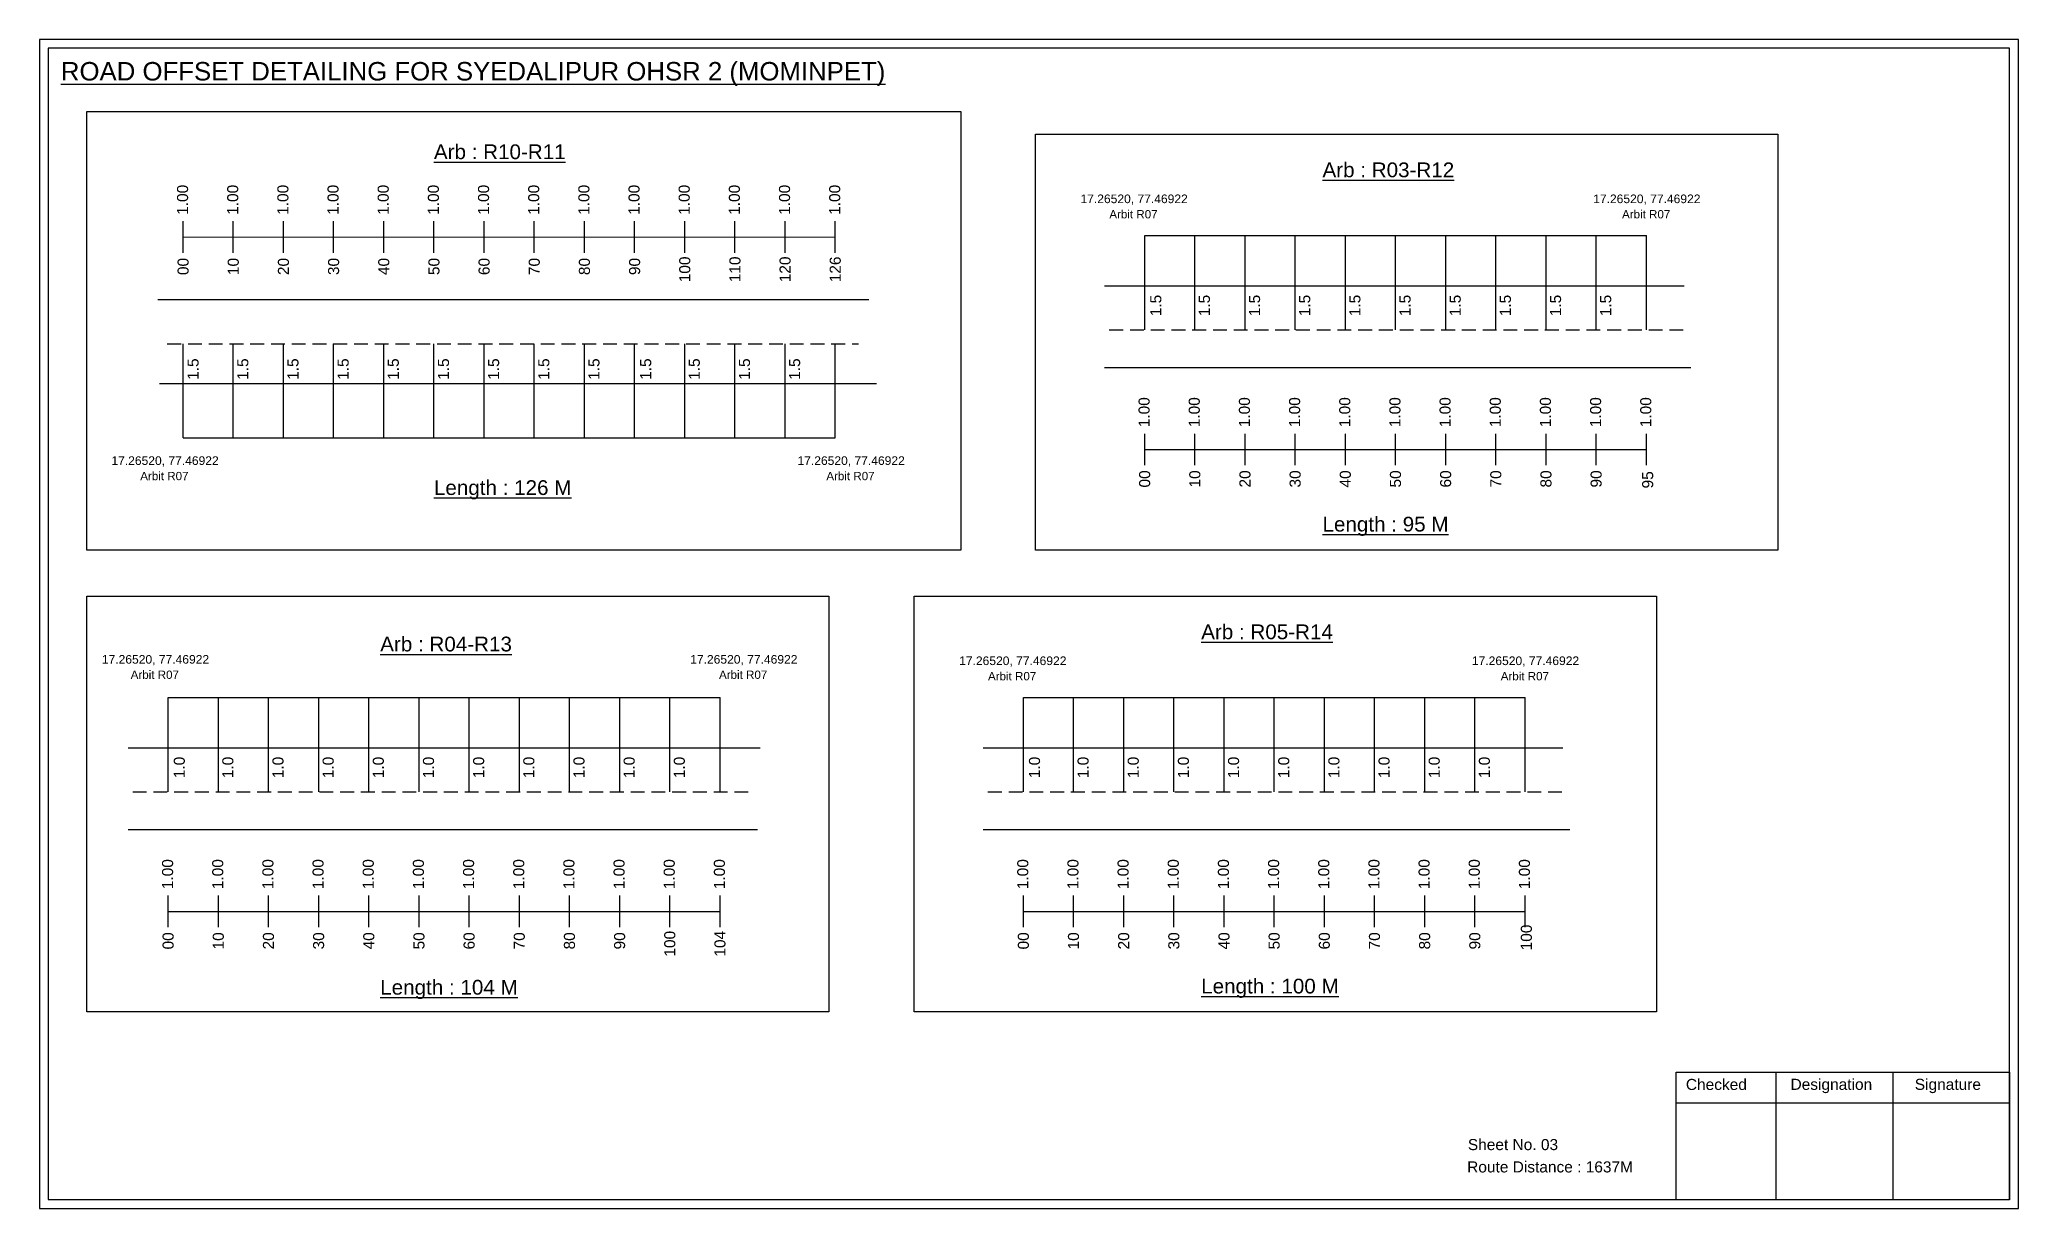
# Model space of a CAD drawing. Header units: inches. Extents: x -117 to 51867, y -12715 to 3423.
# Drawn here: x 38206 to 38742, y -4307 to -3990 of the extents above; entities that cross this region are included whole.
import ezdxf

# ---------------------------------------------------------------- set-up
doc = ezdxf.new("R2010")
doc.units = ezdxf.units.IN
doc.header["$MEASUREMENT"] = 0
doc.linetypes.add('DASHED2', pattern=[0.375, 0.25, -0.125])
doc.layers.add('PDF_Geometry', color=7, linetype='Continuous')
doc.layers.add('PDF_Text', color=5, linetype='Continuous')
doc.styles.add('PDF Arial', font='arial.ttf')
doc.styles.get("Standard").update_dxf_attribs({"font": 'arial.ttf'})

msp = doc.modelspace()

# ---------------------------------------------------------------- texts
at = {"color": 242, "true_color": 0xcd2027}
for s, height, p in [('%%UROAD OFFSET DETAILING FOR SYEDALIPUR OHSR 2 (MOMINPET)', 5, (38211.67, -4001.44)), ('%%UArb : R10-R11', 4, (38312.8, -4022.76)), ('%%UArb : R03-R12', 4, (38553.7, -4027.66)), ('%%ULength : 126 M', 4, (38312.8, -4113.76)), ('%%ULength : 95 M', 4, (38553.7, -4123.66)), ('%%UArb : R04-R13', 4, (38298.24, -4156.15)), ('%%UArb : R05-R14', 4, (38520.81, -4152.84)), ('%%ULength : 104 M', 4, (38298.24, -4249.15)), ('%%ULength : 100 M', 4, (38520.81, -4248.84))]:
    msp.add_text(s, height=height, dxfattribs=at).set_placement(p)
at = {"color": 217, "true_color": 0x93278f}
for s, p in [('1.00', (38246.15, -4037.86)), ('1.00', (38259.75, -4037.86)), ('1.00', (38273.35, -4037.86)), ('1.00', (38286.95, -4037.86)), ('1.00', (38300.55, -4037.86)), ('1.00', (38314.15, -4037.86)), ('1.00', (38327.75, -4037.86)), ('1.00', (38341.35, -4037.86)), ('1.00', (38354.95, -4037.86)), ('1.00', (38368.55, -4037.86)), ('1.00', (38382.15, -4037.86)), ('1.00', (38395.75, -4037.86)), ('1.00', (38409.35, -4037.86)), ('1.00', (38422.95, -4037.86)), ('00', (38246.3, -4054.18)), ('10', (38259.9, -4054.18)), ('20', (38273.5, -4054.18)), ('30', (38287.1, -4054.18)), ('40', (38300.7, -4054.18)), ('50', (38314.3, -4054.18)), ('60', (38327.9, -4054.18)), ('70', (38341.5, -4054.18)), ('80', (38355.1, -4054.18)), ('90', (38368.7, -4054.18)), ('100', (38382.3, -4056.13)), ('110', (38395.9, -4056.13)), ('120', (38409.5, -4056.13)), ('126', (38423.1, -4056.13)), ('1.00', (38506.83, -4095.42)), ('1.00', (38520.43, -4095.42)), ('1.00', (38534.03, -4095.42)), ('1.00', (38547.63, -4095.42)), ('1.00', (38561.23, -4095.42)), ('1.00', (38574.83, -4095.42)), ('1.00', (38588.43, -4095.42)), ('1.00', (38602.03, -4095.42)), ('1.00', (38615.63, -4095.42)), ('1.00', (38629.23, -4095.42)), ('1.00', (38642.83, -4095.42)), ('00', (38506.98, -4111.74)), ('10', (38520.58, -4111.74)), ('20', (38534.18, -4111.74)), ('30', (38547.78, -4111.74)), ('40', (38561.38, -4111.74)), ('50', (38574.98, -4111.74)), ('60', (38588.58, -4111.74)), ('70', (38602.18, -4111.74)), ('80', (38615.78, -4111.74)), ('90', (38629.38, -4111.74)), ('95', (38643.35, -4111.99)), ('1.00', (38242.09, -4220.59)), ('1.00', (38255.69, -4220.59)), ('1.00', (38269.29, -4220.59)), ('1.00', (38282.89, -4220.59)), ('1.00', (38296.49, -4220.59)), ('1.00', (38310.09, -4220.59)), ('1.00', (38323.69, -4220.59)), ('1.00', (38337.29, -4220.59)), ('1.00', (38350.89, -4220.59)), ('1.00', (38364.49, -4220.59)), ('1.00', (38378.09, -4220.59)), ('1.00', (38391.69, -4220.59)), ('1.00', (38473.94, -4220.59)), ('1.00', (38487.54, -4220.59)), ('1.00', (38501.14, -4220.59)), ('1.00', (38514.74, -4220.59)), ('1.00', (38528.34, -4220.59)), ('1.00', (38541.94, -4220.59)), ('1.00', (38555.54, -4220.59)), ('1.00', (38569.14, -4220.59)), ('1.00', (38582.74, -4220.59)), ('1.00', (38596.34, -4220.59)), ('1.00', (38609.94, -4220.59)), ('00', (38242.24, -4236.91)), ('10', (38255.84, -4236.91)), ('20', (38269.44, -4236.91)), ('30', (38283.04, -4236.91)), ('40', (38296.64, -4236.91)), ('50', (38310.24, -4236.91)), ('60', (38323.84, -4236.91)), ('70', (38337.44, -4236.91)), ('80', (38351.04, -4236.91)), ('90', (38364.64, -4236.91)), ('100', (38378.24, -4238.86)), ('104', (38391.84, -4238.86)), ('00', (38474.09, -4236.91)), ('10', (38487.69, -4236.91)), ('20', (38501.29, -4236.91)), ('30', (38514.89, -4236.91)), ('40', (38528.49, -4236.91)), ('50', (38542.09, -4236.91)), ('60', (38555.69, -4236.91)), ('70', (38569.29, -4236.91)), ('80', (38582.89, -4236.91)), ('90', (38596.49, -4236.91)), ('100', (38610.46, -4237.16))]:
    msp.add_text(s, height=3, rotation=90, dxfattribs=at).set_placement(p)
at = {"color": 5}
for s, height, p in [('17.26520, 77.46922', 2.34, (38488.09, -4034.68)), ('17.26520, 77.46922', 2.34, (38627.09, -4034.68)), ('Arbit R07', 2.246, (38495.91, -4038.81)), ('Arbit R07', 2.246, (38634.91, -4038.81)), ('17.26520, 77.46922', 2.34, (38225.37, -4105.62)), ('17.26520, 77.46922', 2.34, (38411.37, -4105.62)), ('Arbit R07', 2.246, (38233.19, -4109.75)), ('Arbit R07', 2.246, (38419.19, -4109.75)), ('17.26520, 77.46922', 2.34, (38222.78, -4159.47)), ('17.26520, 77.46922', 2.34, (38382.28, -4159.47)), ('17.26520, 77.46922', 2.34, (38455.2, -4159.85)), ('17.26520, 77.46922', 2.34, (38594.2, -4159.85)), ('Arbit R07', 2.246, (38230.6, -4163.59)), ('Arbit R07', 2.246, (38390.1, -4163.59)), ('Arbit R07', 2.246, (38463.02, -4163.98)), ('Arbit R07', 2.246, (38602.02, -4163.98))]:
    msp.add_text(s, height=height, dxfattribs=at).set_placement(p)
for s, p in [('1.5', (38510.01, -4065.34)), ('1.5', (38523.17, -4065.34)), ('1.5', (38536.77, -4065.34)), ('1.5', (38550.37, -4065.34)), ('1.5', (38563.97, -4065.34)), ('1.5', (38577.57, -4065.34)), ('1.5', (38591.17, -4065.34)), ('1.5', (38604.77, -4065.34)), ('1.5', (38618.37, -4065.34)), ('1.5', (38631.97, -4065.34)), ('1.5', (38249, -4082.57)), ('1.5', (38262.49, -4082.57)), ('1.5', (38276.09, -4082.57)), ('1.5', (38289.69, -4082.57)), ('1.5', (38303.29, -4082.57)), ('1.5', (38316.89, -4082.57)), ('1.5', (38330.49, -4082.57)), ('1.5', (38344.09, -4082.57)), ('1.5', (38357.69, -4082.57)), ('1.5', (38371.71, -4082.57)), ('1.5', (38384.89, -4082.57)), ('1.5', (38398.49, -4082.57)), ('1.5', (38412.09, -4082.57)), ('1.0', (38245.27, -4190.51)), ('1.0', (38258.43, -4190.51)), ('1.0', (38272.03, -4190.51)), ('1.0', (38285.63, -4190.51)), ('1.0', (38299.23, -4190.51)), ('1.0', (38312.83, -4190.51)), ('1.0', (38326.43, -4190.51)), ('1.0', (38340.03, -4190.51)), ('1.0', (38353.63, -4190.51)), ('1.0', (38367.23, -4190.51)), ('1.0', (38380.83, -4190.51)), ('1.0', (38477.12, -4190.51)), ('1.0', (38490.28, -4190.51)), ('1.0', (38503.88, -4190.51)), ('1.0', (38517.48, -4190.51)), ('1.0', (38531.08, -4190.51)), ('1.0', (38544.68, -4190.51)), ('1.0', (38558.28, -4190.51)), ('1.0', (38571.88, -4190.51)), ('1.0', (38585.48, -4190.51)), ('1.0', (38599.08, -4190.51))]:
    msp.add_text(s, height=3, rotation=90).set_placement(p)
for s, p in [('Sheet No. 03', (38593.11, -4291.28)), ('Route Distance : 1637M', (38592.92, -4297.33))]:
    msp.add_text(s, height=3).set_placement(p)
at = {"layer": 'PDF_Text', "color": 7, "attachment_point": 7, "style": 'PDF Arial'}
for s, insert, char_height in [('Checked', (38652.21, -4275.03), 3.001), ('Designation', (38680.59, -4275.86), 3.0006), ('Signature', (38714.27, -4275.86), 3.001)]:
    msp.add_mtext(s, dxfattribs=dict(at, insert=insert, char_height=char_height))

# ---------------------------------------------------------------- linework, layer by layer
at = {"color": 217, "true_color": 0x93278f}
for p, q in [((38244.82, -4048.16), (38244.82, -4039.6)), ((38258.42, -4048.16), (38258.42, -4039.6)), ((38272.02, -4048.16), (38272.02, -4039.6)), ((38285.62, -4048.16), (38285.62, -4039.6)), ((38299.22, -4048.16), (38299.22, -4039.6)), ((38312.82, -4048.16), (38312.82, -4039.6)), ((38326.42, -4048.16), (38326.42, -4039.6)), ((38340.02, -4048.16), (38340.02, -4039.6)), ((38353.62, -4048.16), (38353.62, -4039.6)), ((38367.22, -4048.16), (38367.22, -4039.6)), ((38380.82, -4048.16), (38380.82, -4039.6)), ((38394.42, -4048.16), (38394.42, -4039.6)), ((38408.02, -4048.16), (38408.02, -4039.6)), ((38421.62, -4048.16), (38421.62, -4039.6)), ((38244.82, -4043.89), (38421.62, -4043.77)), ((38505.5, -4105.71), (38505.5, -4097.16)), ((38519.1, -4105.71), (38519.1, -4097.16)), ((38532.7, -4105.71), (38532.7, -4097.16)), ((38546.3, -4105.71), (38546.3, -4097.16)), ((38559.9, -4105.71), (38559.9, -4097.16)), ((38573.5, -4105.71), (38573.5, -4097.16)), ((38587.1, -4105.71), (38587.1, -4097.16)), ((38600.7, -4105.71), (38600.7, -4097.16)), ((38614.3, -4105.71), (38614.3, -4097.16)), ((38627.9, -4105.71), (38627.9, -4097.16)), ((38641.5, -4105.71), (38641.5, -4097.16)), ((38505.5, -4101.44), (38641.5, -4101.42)), ((38240.76, -4230.88), (38240.76, -4222.33)), ((38240.76, -4226.62), (38390.36, -4226.59)), ((38254.36, -4230.88), (38254.36, -4222.33)), ((38267.96, -4230.88), (38267.96, -4222.33)), ((38281.56, -4230.88), (38281.56, -4222.33)), ((38295.16, -4230.88), (38295.16, -4222.33)), ((38308.76, -4230.88), (38308.76, -4222.33)), ((38322.36, -4230.88), (38322.36, -4222.33)), ((38335.96, -4230.88), (38335.96, -4222.33)), ((38349.56, -4230.88), (38349.56, -4222.33)), ((38363.16, -4230.88), (38363.16, -4222.33)), ((38376.76, -4230.88), (38376.76, -4222.33)), ((38390.36, -4230.88), (38390.36, -4222.33)), ((38472.61, -4230.88), (38472.61, -4222.33)), ((38472.61, -4226.62), (38608.61, -4226.59)), ((38486.21, -4230.88), (38486.21, -4222.33)), ((38499.81, -4230.88), (38499.81, -4222.33)), ((38513.41, -4230.88), (38513.41, -4222.33)), ((38527.01, -4230.88), (38527.01, -4222.33)), ((38540.61, -4230.88), (38540.61, -4222.33)), ((38554.21, -4230.88), (38554.21, -4222.33)), ((38567.81, -4230.88), (38567.81, -4222.33)), ((38581.41, -4230.88), (38581.41, -4222.33)), ((38595.01, -4230.88), (38595.01, -4222.33)), ((38608.61, -4230.88), (38608.61, -4222.33))]:
    msp.add_line(p, q, dxfattribs=at)
at = {"color": 5}
for p, q in [((38505.5, -4043.48), (38641.5, -4043.48)), ((38244.82, -4098.3), (38421.62, -4098.3)), ((38240.76, -4168.65), (38390.36, -4168.65)), ((38472.61, -4168.65), (38608.61, -4168.65))]:
    msp.add_line(p, q, dxfattribs=at)
for p, q in [((38505.5, -4069.01), (38505.5, -4043.48)), ((38519.1, -4069.01), (38519.1, -4043.48)), ((38532.7, -4069.01), (38532.7, -4043.48)), ((38546.3, -4069.01), (38546.3, -4043.48)), ((38559.9, -4069.01), (38559.9, -4043.48)), ((38573.5, -4069.01), (38573.5, -4043.48)), ((38587.1, -4069.01), (38587.1, -4043.48)), ((38600.7, -4069.01), (38600.7, -4043.48)), ((38614.3, -4069.01), (38614.3, -4043.48)), ((38627.9, -4069.01), (38627.9, -4043.48)), ((38641.5, -4069.01), (38641.5, -4043.48)), ((38430.68, -4060.88), (38237.97, -4060.88)), ((38494.62, -4057.13), (38651.78, -4057.13)), ((38244.82, -4098.3), (38244.82, -4072.76)), ((38258.42, -4098.3), (38258.42, -4072.76)), ((38272.02, -4098.3), (38272.02, -4072.76)), ((38285.62, -4098.3), (38285.62, -4072.76)), ((38299.22, -4098.3), (38299.22, -4072.76)), ((38312.82, -4098.3), (38312.82, -4072.76)), ((38326.42, -4098.3), (38326.42, -4072.76)), ((38340.02, -4098.3), (38340.02, -4072.76)), ((38353.62, -4098.3), (38353.62, -4072.76)), ((38367.22, -4098.3), (38367.22, -4072.76)), ((38380.82, -4098.3), (38380.82, -4072.76)), ((38394.42, -4098.3), (38394.42, -4072.76)), ((38408.02, -4098.3), (38408.02, -4072.76)), ((38421.62, -4098.3), (38421.62, -4072.76)), ((38653.6, -4079.32), (38494.62, -4079.32)), ((38238.41, -4083.56), (38246.47, -4083.56)), ((38246.47, -4083.56), (38432.81, -4083.56)), ((38240.76, -4194.19), (38240.76, -4168.65)), ((38254.36, -4194.19), (38254.36, -4168.65)), ((38267.96, -4194.19), (38267.96, -4168.65)), ((38281.56, -4194.19), (38281.56, -4168.65)), ((38295.16, -4194.19), (38295.16, -4168.65)), ((38308.76, -4194.19), (38308.76, -4168.65)), ((38322.36, -4194.19), (38322.36, -4168.65)), ((38335.96, -4194.19), (38335.96, -4168.65)), ((38349.56, -4194.19), (38349.56, -4168.65)), ((38363.16, -4194.19), (38363.16, -4168.65)), ((38376.76, -4194.19), (38376.76, -4168.65)), ((38390.36, -4194.19), (38390.36, -4168.65)), ((38472.61, -4194.19), (38472.61, -4168.65)), ((38486.21, -4194.19), (38486.21, -4168.65)), ((38499.81, -4194.19), (38499.81, -4168.65)), ((38513.41, -4194.19), (38513.41, -4168.65)), ((38527.01, -4194.19), (38527.01, -4168.65)), ((38540.61, -4194.19), (38540.61, -4168.65)), ((38554.21, -4194.19), (38554.21, -4168.65)), ((38567.81, -4194.19), (38567.81, -4168.65)), ((38581.41, -4194.19), (38581.41, -4168.65)), ((38595.01, -4194.19), (38595.01, -4168.65)), ((38608.61, -4194.19), (38608.61, -4168.65)), ((38229.88, -4182.3), (38401.24, -4182.3)), ((38461.73, -4182.3), (38618.89, -4182.3)), ((38400.55, -4204.49), (38229.88, -4204.49)), ((38620.71, -4204.49), (38461.73, -4204.49))]:
    msp.add_line(p, q)
at = {"linetype": 'DASHED2', "ltscale": 15}
for p, q in [((38495.89, -4069.01), (38651.78, -4069.01)), ((38240.52, -4072.76), (38427.91, -4072.76)), ((38231.15, -4194.19), (38398.76, -4194.19)), ((38463, -4194.19), (38618.89, -4194.19))]:
    msp.add_line(p, q, dxfattribs=at)
for points in [[(38218.67, -4009.85), (38455.62, -4009.85), (38455.62, -4128.67), (38218.67, -4128.67)], [(38475.91, -4015.99), (38677.14, -4015.99), (38677.14, -4128.67), (38475.91, -4128.67)], [(38218.67, -4141.17), (38419.9, -4141.17), (38419.9, -4253.85), (38218.67, -4253.85)], [(38443.02, -4141.17), (38644.26, -4141.17), (38644.26, -4253.85), (38443.02, -4253.85)]]:
    msp.add_lwpolyline(points, close=True)
at = {"layer": 'PDF_Geometry'}
for points in [[(38205.89, -3990.36), (38205.89, -4307.07), (38742.37, -4307.07), (38742.37, -3990.36)], [(38208.22, -3992.69), (38208.22, -4304.66), (38739.95, -4304.66), (38739.95, -3992.69)]]:
    msp.add_lwpolyline(points, close=True, dxfattribs=at)
at = {"layer": 'PDF_Geometry', "color": 242, "true_color": 0xcc1f26}
msp.add_lwpolyline([(38739.95, -4304.75), (38649.61, -4304.75), (38649.61, -4270.14), (38739.95, -4270.14)], close=True, dxfattribs=at)
for points in [[(38676.59, -4270.14), (38676.59, -4304.75)], [(38708.31, -4270.14), (38708.31, -4304.75)], [(38649.61, -4278.51), (38739.95, -4278.51)]]:
    msp.add_lwpolyline(points, dxfattribs=at)

msp.set_redraw_order([(e.dxf.handle, doc.entitydb.next_handle()) for e in msp.query("TEXT MTEXT ATTDEF DIMENSION ARC_DIMENSION")])  # texts and dimensions are drawn at this point

doc.saveas('drawing.dxf')
